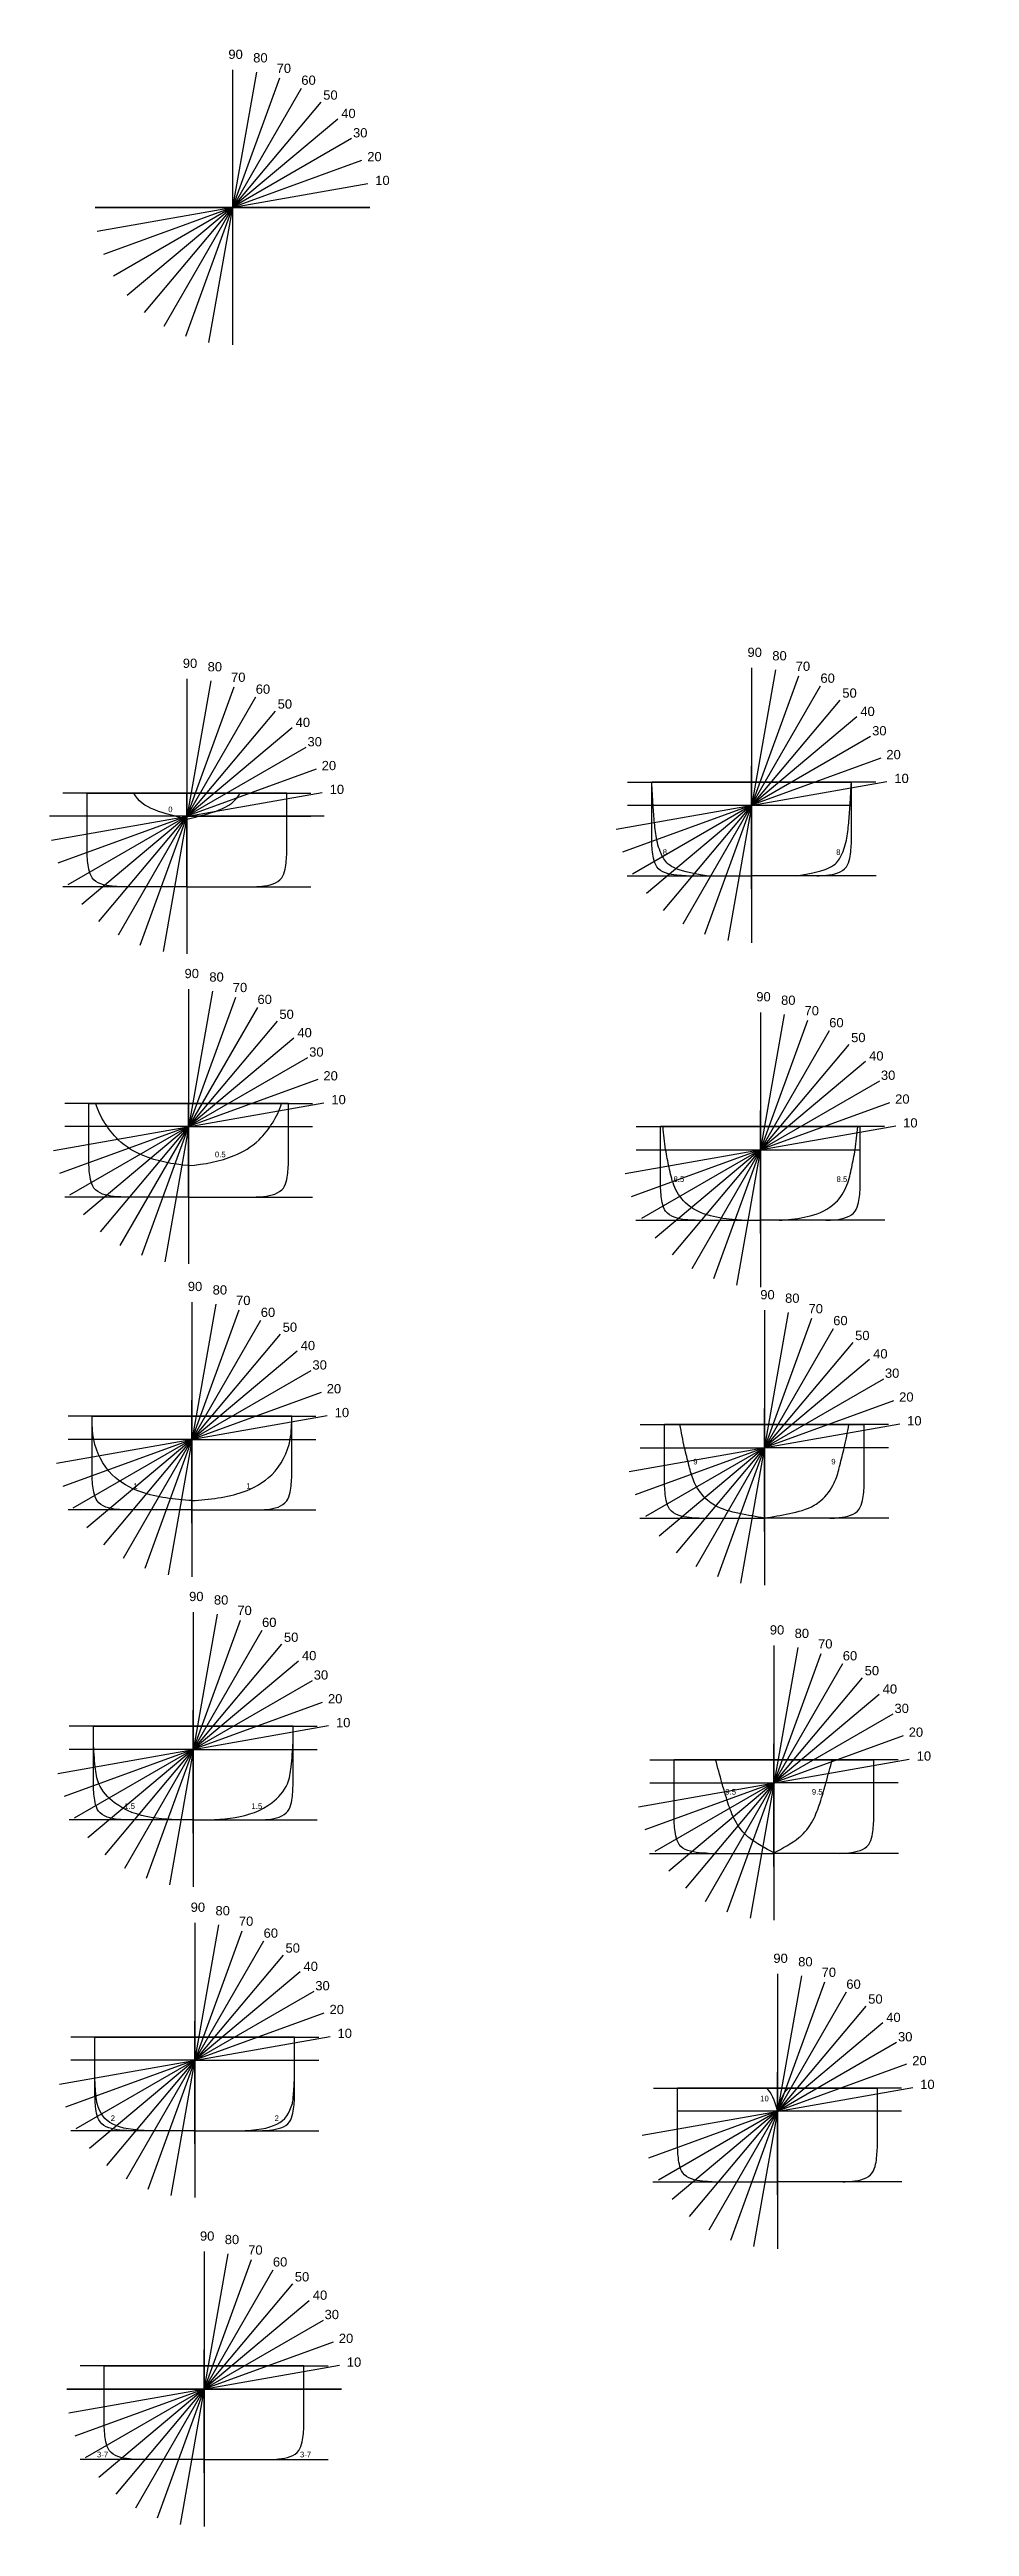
# Model space of a CAD drawing. Header units: millimetres. Extents: x 80505 to 348411, y -173374 to 99100.
# Drawn here: x 160219 to 209822, y -34441 to 99100 of the extents above; entities that cross this region are included whole.
import ezdxf

# ---------------------------------------------------------------- set-up
doc = ezdxf.new("R2010")
doc.units = ezdxf.units.MM
doc.header["$MEASUREMENT"] = 0
doc.styles.get("Standard").update_dxf_attribs({"font": 'arial.ttf', "height": 0.5})

msp = doc.modelspace()

# ---------------------------------------------------------------- texts
at = {"color": 7, "char_height": 500, "attachment_point": 1}
for s, width, heights, insert in [('90', 1428.119, [0], (169862.2, 99092.9)), ('80', 1450.568, [0.2], (171200.3, 98905.6)), ('70', 1450.568, [0.2], (172463.5, 98339.6)), ('60', 1450.568, [0.2], (173795.4, 97697.6)), ('50', 1450.568, [0.2], (174976.2, 96895.1)), ('40', 1450.568, [0.2], (175946.7, 95905.3)), ('30', 1450.568, [0.2], (176583, 94862.1)), ('20', 1450.568, [0.2], (177350.6, 93578)), ('10', 1450.568, [0.2], (177781, 92294)), ('90', 1428.119, [0], (197853.2, 66854.1)), ('90', 1428.119, [0], (167405.2, 66262.3)), ('80', 1450.568, [0.2], (168743.3, 66075)), ('70', 1450.568, [0.2], (170006.5, 65509)), ('80', 1450.568, [0.2], (199191.3, 66666.9)), ('70', 1450.568, [0.2], (200454.5, 66100.9)), ('60', 1450.568, [0.2], (201786.4, 65458.8)), ('60', 1450.568, [0.2], (171338.4, 64867)), ('50', 1450.568, [0.2], (202967.2, 64656.3)), ('50', 1450.568, [0.2], (172519.2, 64064.5)), ('40', 1450.568, [0.2], (173489.7, 63074.7)), ('40', 1450.568, [0.2], (203937.7, 63666.5)), ('30', 1450.568, [0.2], (174126, 62031.4)), ('30', 1450.568, [0.2], (204574, 62623.3)), ('20', 1450.568, [0.2], (174893.6, 60747.4)), ('20', 1450.568, [0.2], (205341.6, 61339.2)), ('10', 1450.568, [0.2], (175324, 59463.4)), ('10', 1450.568, [0.2], (205772.1, 60055.2)), ('90', 1428.119, [0], (167498.3, 49535.4)), ('80', 1450.568, [0.2], (168836.3, 49348.1)), ('70', 1450.568, [0.2], (170099.5, 48782.1)), ('60', 1450.568, [0.2], (171431.4, 48140.1)), ('90', 1428.119, [0], (198326.6, 48282.7)), ('80', 1450.568, [0.2], (199664.6, 48095.4)), ('50', 1450.568, [0.2], (172612.2, 47337.6)), ('70', 1450.568, [0.2], (200927.8, 47529.4)), ('60', 1450.568, [0.2], (202259.8, 46887.4)), ('40', 1450.568, [0.2], (173582.8, 46347.8)), ('50', 1450.568, [0.2], (203440.6, 46084.9)), ('30', 1450.568, [0.2], (174219.1, 45304.6)), ('40', 1450.568, [0.2], (204411.1, 45095.1)), ('20', 1450.568, [0.2], (174986.7, 44020.5)), ('10', 1450.568, [0.2], (175417.1, 42736.5)), ('30', 1450.568, [0.2], (205047.4, 44051.8)), ('20', 1450.568, [0.2], (205815, 42767.8)), ('10', 1450.568, [0.2], (206245.4, 41483.8)), ('90', 1428.119, [0], (167675.8, 32664.3)), ('80', 1450.568, [0.2], (169013.8, 32477)), ('90', 1428.119, [0], (198542.7, 32218.9)), ('70', 1450.568, [0.2], (170277, 31911)), ('60', 1450.568, [0.2], (171608.9, 31269)), ('80', 1450.568, [0.2], (199880.8, 32031.6)), ('70', 1450.568, [0.2], (201144, 31465.6)), ('60', 1450.568, [0.2], (202475.9, 30823.6)), ('50', 1450.568, [0.2], (172789.8, 30466.5)), ('40', 1450.568, [0.2], (173760.3, 29476.7)), ('50', 1450.568, [0.2], (203656.7, 30021.1)), ('30', 1450.568, [0.2], (174396.6, 28433.4)), ('40', 1450.568, [0.2], (204627.2, 29031.3)), ('20', 1450.568, [0.2], (175164.2, 27149.4)), ('30', 1450.568, [0.2], (205263.5, 27988.1)), ('20', 1450.568, [0.2], (206031.1, 26704)), ('10', 1450.568, [0.2], (175594.6, 25865.4)), ('10', 1450.568, [0.2], (206461.5, 25420)), ('90', 1428.119, [0], (167744.2, 15949.2)), ('80', 1450.568, [0.2], (169082.3, 15762)), ('70', 1450.568, [0.2], (170345.5, 15196)), ('60', 1450.568, [0.2], (171677.4, 14554)), ('50', 1450.568, [0.2], (172858.2, 13751.5)), ('90', 1428.119, [0], (199057.5, 14147.4)), ('80', 1450.568, [0.2], (200395.6, 13960.1)), ('70', 1450.568, [0.2], (201658.8, 13394.1)), ('40', 1450.568, [0.2], (173828.7, 12761.7)), ('60', 1450.568, [0.2], (202990.7, 12752.1)), ('30', 1450.568, [0.2], (174465, 11718.4)), ('50', 1450.568, [0.2], (204171.5, 11949.6)), ('40', 1450.568, [0.2], (205142, 10959.8)), ('20', 1450.568, [0.2], (175232.6, 10434.4)), ('30', 1450.568, [0.2], (205778.3, 9916.5)), ('10', 1450.568, [0.2], (175663.1, 9150.3)), ('20', 1450.568, [0.2], (206545.9, 8632.5)), ('10', 1450.568, [0.2], (206976.3, 7348.5)), ('90', 1428.119, [0], (167828.3, -804.6)), ('80', 1450.568, [0.2], (169166.4, -991.8)), ('70', 1450.568, [0.2], (170429.6, -1557.8)), ('60', 1450.568, [0.2], (171761.5, -2199.8)), ('50', 1450.568, [0.2], (172942.3, -3002.4)), ('40', 1450.568, [0.2], (173912.8, -3992.1)), ('90', 1428.119, [0], (199248.1, -3558)), ('80', 1450.568, [0.2], (200586.2, -3745.2)), ('30', 1450.568, [0.2], (174549.1, -5035.4)), ('70', 1450.568, [0.2], (201849.4, -4311.2)), ('60', 1450.568, [0.2], (203181.3, -4953.2)), ('20', 1450.568, [0.2], (175316.7, -6319.4)), ('50', 1450.568, [0.2], (204362.1, -5755.7)), ('10', 1450.568, [0.2], (175747.1, -7603.5)), ('40', 1450.568, [0.2], (205332.7, -6745.5)), ('30', 1450.568, [0.2], (205968.9, -7788.8)), ('20', 1450.568, [0.2], (206736.5, -9072.8)), ('10', 1450.568, [0.2], (207167, -10356.9)), ('90', 1428.119, [0], (168329.6, -18532.1)), ('80', 1450.568, [0.2], (169667.6, -18719.4)), ('70', 1450.568, [0.2], (170930.8, -19285.4)), ('60', 1450.568, [0.2], (172262.7, -19927.4)), ('50', 1450.568, [0.2], (173443.5, -20729.9)), ('40', 1450.568, [0.2], (174414.1, -21719.7)), ('30', 1450.568, [0.2], (175050.3, -22763)), ('20', 1450.568, [0.2], (175817.9, -24047)), ('10', 1450.568, [0.2], (176248.4, -25331))]:
    msp.add_mtext_dynamic_manual_height_columns(s, width=width, gutter_width=1, heights=heights, dxfattribs=dict(at, insert=insert))
at = {"char_height": 300}
for s, width, insert, attachment_point in [('0', 409.903, (166617.5, 58284.8), 1), ('8', 758.901, (193514.5, 55980.8), 3), ('8', 758.901, (202635.7, 55980.8), 1), ('0.5', 328.312, (169715.2, 39681.3), 3), ('8.5', 298.861, (194443.9, 38348.6), 3), ('8.5', 298.861, (202652.9, 38348.6), 1), ('9', 433.211, (195159.8, 23117.6), 3), ('9', 433.211, (202369.3, 23117.6), 1), ('1', 181.521, (164736.3, 21807.5), 1), ('1', 181.521, (171059, 21807.5), 3), ('1.5', 339.672, (164243.5, 4547.4), 1), ('1.5', 339.672, (171688.6, 4547.4), 3), ('9.5', 222.32, (197237, 5315), 3), ('9.5', 222.32, (201321.7, 5315), 1), ('10', 300, (199003.2, -11220.1), 3), ('2', 284.776, (163515.4, -12281.1), 1), ('2', 284.776, (172584.9, -12281.1), 3), ('3-7', 284.776, (162776.3, -30413.1), 1), ('3-7', 284.776, (174326.5, -30413.1), 3)]:
    msp.add_mtext_dynamic_manual_height_columns(s, width=width, gutter_width=1000, heights=[0], dxfattribs=dict(at, insert=insert, attachment_point=attachment_point))

# ---------------------------------------------------------------- linework, layer by layer
for p, q in [((172617.9, 97554.4), (167550.2, 83631.1)), ((171370.5, 97888.7), (168797.6, 83296.9)), ((170084, 98001.2), (170084, 83184.3)), ((170084, 98001.2), (170084, 83184.3)), ((174848.6, 96265.9), (165319.5, 84919.7)), ((173788.3, 97008.7), (166379.8, 84176.9)), ((175759.2, 95354.8), (164408.8, 85830.7)), ((176499.9, 94297), (163668.1, 86888.6)), ((177045.7, 93126.6), (163122.4, 88058.9)), ((162788.1, 89306.3), (177379.9, 91879.2)), ((177492.5, 90592.8), (162675.6, 90592.8)), ((162675.6, 90592.8), (177492.5, 90592.8)), ((199361.5, 65649.9), (196788.6, 51058.1)), ((198075.1, 65762.4), (198075.1, 50945.5)), ((198075.1, 65762.4), (198075.1, 50945.5)), ((171331.3, 64178.1), (163922.8, 51346.2)), ((170160.9, 64723.8), (165093.2, 50800.5)), ((168913.5, 65058), (166340.6, 50466.3)), ((167627, 65170.6), (167627, 50353.7)), ((167627, 65170.6), (167627, 50353.7)), ((201779.3, 64769.9), (194370.8, 51938.1)), ((200608.9, 65315.7), (195541.2, 51392.3)), ((172391.6, 63435.2), (162862.5, 52089.1)), ((203750.3, 63116.1), (192399.9, 53591.9)), ((202839.6, 64027.1), (193310.5, 52680.9)), ((174042.9, 61466.4), (161211.1, 54057.9)), ((173302.2, 62524.2), (161951.8, 53000.1)), ((204491, 62058.2), (191659.2, 54649.8)), ((174588.7, 60296), (160665.4, 55228.3)), ((205036.7, 60887.8), (191113.4, 55820.2)), ((198075.1, 53844.6), (198075.1, 60465.1)), ((160331.1, 56475.7), (174922.9, 59048.6)), ((167627, 59012.2), (160944.6, 59012.2)), ((162242, 59012.2), (167627, 59012.2)), ((173012, 59012.2), (167627, 59012.2)), ((167627, 59012.2), (174309.5, 59012.2)), ((167627, 53990.2), (167627, 59012.2)), ((190779.2, 57067.5), (205371, 59640.5)), ((191383.2, 59604), (198075.1, 59604)), ((198075.1, 59604), (192690.1, 59604)), ((198075.1, 59604), (203460.1, 59604)), ((204766.9, 59604), (198075.1, 59604)), ((175035.5, 57762.2), (160218.6, 57762.2)), ((167627, 57762.2), (174309.5, 57762.2)), ((191383.2, 58354), (203486.7, 58354)), ((167627, 53962.2), (160944.6, 53962.2)), ((167627, 53962.2), (167627, 53990.2)), ((167627, 53962.2), (174309.5, 53962.2)), ((191362.2, 54554), (198075.1, 54554)), ((198075.1, 54554), (198075.1, 54555.1)), ((204787.9, 54554), (198075.1, 54554)), ((169006.6, 48331.2), (166433.6, 33739.4)), ((167720.1, 48443.7), (167720.1, 33626.8)), ((167720.1, 48443.7), (167720.1, 33626.8)), ((171424.3, 47451.2), (164015.9, 34619.4)), ((170254, 47996.9), (165186.3, 34073.6)), ((201082.3, 46744.2), (196014.6, 32820.9)), ((199834.9, 47078.4), (197262, 32486.7)), ((198548.4, 47191), (198548.4, 32374.1)), ((198548.4, 47191), (198548.4, 32374.1)), ((173395.3, 45797.3), (162044.9, 36273.2)), ((172484.7, 46708.4), (162955.5, 35362.2)), ((203313, 45455.6), (193783.8, 34109.5)), ((202252.7, 46198.5), (194844.2, 33366.6)), ((174136, 44739.5), (161304.2, 37331.1)), ((204223.6, 44544.6), (192873.2, 35020.5)), ((174681.8, 43569.1), (160758.4, 38501.4)), ((204964.3, 43486.8), (192132.5, 36078.3)), ((160424.2, 39748.8), (175016, 42321.7)), ((167720.1, 42285.3), (161037.7, 42285.3)), ((162335.1, 42285.3), (167720.1, 42285.3)), ((173105.1, 42285.3), (167720.1, 42285.3)), ((167720.1, 42285.3), (174402.6, 42285.3)), ((167720.1, 37263.3), (167720.1, 42285.3)), ((205510.1, 42316.4), (191586.8, 37248.7)), ((198548.4, 35273.1), (198548.4, 41893.7)), ((167720.1, 41035.3), (161037.7, 41035.3)), ((167720.1, 41035.3), (174402.6, 41035.3)), ((191252.5, 38496.1), (205844.3, 41069)), ((191856.6, 41032.6), (198548.4, 41032.6)), ((198548.4, 41032.6), (193163.4, 41032.6)), ((198548.4, 41032.6), (203933.4, 41032.6)), ((205240.3, 41032.6), (198548.4, 41032.6)), ((191856.6, 39782.6), (203933.4, 39782.6)), ((167720.1, 37235.3), (161037.7, 37235.3)), ((167720.1, 37235.3), (167720.1, 37263.3)), ((167720.1, 37235.3), (174402.6, 37235.3)), ((191835.6, 35982.6), (198548.4, 35982.6)), ((205261.3, 35982.6), (198548.4, 35982.6)), ((170431.5, 31125.8), (165363.8, 17202.5)), ((169184.1, 31460), (166611.2, 16868.2)), ((167897.6, 31572.6), (167897.6, 16755.7)), ((167897.6, 31572.6), (167897.6, 16755.7)), ((200051, 31014.7), (197478.1, 16422.9)), ((198764.5, 31127.2), (198764.5, 16310.3)), ((198764.5, 31127.2), (198764.5, 16310.3)), ((172662.2, 29837.2), (163133, 18491.1)), ((171601.8, 30580), (164193.4, 17748.2)), ((203529.1, 29391.9), (194000, 18045.7)), ((202468.8, 30134.7), (195060.3, 17302.9)), ((201298.4, 30680.4), (196230.7, 16757.1)), ((173572.8, 28926.2), (162222.4, 19402.1)), ((204439.7, 28480.8), (193089.3, 18956.7)), ((174313.5, 27868.4), (161481.7, 20459.9)), ((205180.4, 27423), (192348.6, 20014.6)), ((160601.7, 22877.7), (175193.5, 25450.6)), ((174859.3, 26698), (160936, 21630.3)), ((167897.6, 25414.1), (161215.2, 25414.1)), ((162512.6, 25414.1), (167897.6, 25414.1)), ((167897.6, 19654.7), (167897.6, 26275.3)), ((173282.6, 25414.1), (167897.6, 25414.1)), ((167897.6, 25414.1), (174580.1, 25414.1)), ((205726.2, 26252.6), (191802.9, 21184.9)), ((198764.5, 19209.3), (198764.5, 25829.9)), ((167897.6, 24164.1), (161215.2, 24164.1)), ((167897.6, 24164.1), (174580.1, 24164.1)), ((191468.6, 22432.3), (206060.4, 25005.2)), ((192072.7, 24968.8), (198764.5, 24968.8)), ((198764.5, 24968.8), (193379.5, 24968.8)), ((198764.5, 24968.8), (204149.5, 24968.8)), ((205456.4, 24968.8), (198764.5, 24968.8)), ((192072.7, 23718.8), (198764.5, 23718.8)), ((205456.4, 23718.8), (198764.5, 23718.8)), ((167897.6, 20364.1), (161215.2, 20364.1)), ((167897.6, 20364.1), (167897.6, 20392.1)), ((167897.6, 20364.1), (174580.1, 20364.1)), ((192051.7, 19918.8), (198764.5, 19918.8)), ((205477.4, 19918.8), (198764.5, 19918.8)), ((169252.5, 14745), (166679.6, 153.2)), ((167966.1, 14857.6), (167966.1, 40.7)), ((167966.1, 14857.6), (167966.1, 40.7)), ((171670.3, 13865), (164261.8, 1033.2)), ((170499.9, 14410.8), (165432.2, 487.5)), ((173641.3, 12211.2), (162290.9, 2687.1)), ((172730.6, 13122.2), (163201.5, 1776)), ((202983.6, 12063.2), (195575.1, -768.6)), ((201813.2, 12608.9), (196745.5, -1314.4)), ((200565.8, 12943.2), (197992.9, -1648.6)), ((199279.4, 13055.7), (199279.4, -1761.2)), ((199279.4, 13055.7), (199279.4, -1761.2)), ((174382, 11153.4), (161550.2, 3744.9)), ((204043.9, 11320.3), (194514.8, -25.8)), ((174927.7, 9983), (161004.4, 4915.3)), ((167966.1, 2939.7), (167966.1, 9560.3)), ((205695.3, 9351.5), (192863.5, 1943)), ((204954.6, 10409.3), (193604.2, 885.2)), ((160670.2, 6162.7), (175262, 8735.6)), ((167966.1, 8699.1), (161283.6, 8699.1)), ((162581.1, 8699.1), (167966.1, 8699.1)), ((173351.1, 8699.1), (167966.1, 8699.1)), ((167966.1, 8699.1), (174648.5, 8699.1)), ((206241, 8181.1), (192317.7, 3113.4)), ((167966.1, 7449.1), (161283.6, 7449.1)), ((167966.1, 7449.1), (174648.5, 7449.1)), ((191983.5, 4360.8), (206575.3, 6933.7)), ((192587.5, 6897.3), (199279.4, 6897.3)), ((199279.4, 6897.3), (193894.4, 6897.3)), ((199279.4, 1137.8), (199279.4, 7758.4)), ((199279.4, 6897.3), (204664.4, 6897.3)), ((205971.2, 6897.3), (199279.4, 6897.3)), ((192587.5, 5647.3), (199279.4, 5647.3)), ((205971.2, 5647.3), (199279.4, 5647.3)), ((167966.1, 3649.1), (161283.6, 3649.1)), ((167966.1, 3649.1), (167966.1, 3677.1)), ((167966.1, 3649.1), (174648.5, 3649.1)), ((192566.5, 1847.3), (199279.4, 1847.3)), ((205992.2, 1847.3), (199279.4, 1847.3)), ((170584, -2343), (165516.3, -16266.4)), ((169336.6, -2008.8), (166763.7, -16600.6)), ((168050.2, -1896.2), (168050.2, -16713.1)), ((168050.2, -1896.2), (168050.2, -16713.1)), ((172814.7, -3631.6), (163285.6, -14977.8)), ((171754.4, -2888.8), (164345.9, -15720.6)), ((173725.4, -4542.6), (162375, -14066.7)), ((202003.8, -5096.4), (196936.1, -19019.7)), ((200756.4, -4762.2), (198183.5, -19354)), ((199470, -4649.6), (199470, -19466.5)), ((199470, -4649.6), (199470, -19466.5)), ((174466.1, -5600.5), (161634.3, -13008.9)), ((204234.6, -6385), (194705.4, -17731.1)), ((203174.2, -5642.2), (195765.8, -18474)), ((175011.8, -6770.8), (161088.5, -11838.5)), ((168050.2, -13814.1), (168050.2, -7193.5)), ((205145.2, -7296), (193794.8, -16820.1)), ((160754.3, -10591.1), (175346.1, -8018.2)), ((168050.2, -8054.7), (161367.7, -8054.7)), ((168050.2, -9304.7), (161367.7, -9304.7)), ((162665.2, -8054.7), (168050.2, -8054.7)), ((173435.2, -8054.7), (168050.2, -8054.7)), ((168050.2, -8054.7), (174732.6, -8054.7)), ((168050.2, -9304.7), (174732.6, -9304.7)), ((205885.9, -8353.8), (193054.1, -15762.3)), ((206431.6, -9524.2), (192508.3, -14591.9)), ((199470, -16567.5), (199470, -9946.9)), ((192174.1, -13344.5), (206765.9, -10771.6)), ((192778.1, -10808.1), (199470, -10808.1)), ((199470, -10808.1), (194085, -10808.1)), ((199470, -10808.1), (204855, -10808.1)), ((206161.8, -10808.1), (199470, -10808.1)), ((168050.2, -13104.7), (161367.7, -13104.7)), ((168050.2, -13104.7), (168050.2, -13076.7)), ((168050.2, -13104.7), (174732.6, -13104.7)), ((206161.8, -12058.1), (194085, -12058.1)), ((192757.1, -15858.1), (199470, -15858.1)), ((206182.8, -15858.1), (199470, -15858.1)), ((169837.8, -19736.4), (167264.9, -34328.2)), ((168551.4, -19623.8), (168551.4, -34440.7)), ((168551.4, -19623.8), (168551.4, -34440.7)), ((173316, -21359.2), (163786.8, -32705.3)), ((172255.6, -20616.4), (164847.2, -33448.2)), ((171085.2, -20070.6), (166017.5, -33993.9)), ((174226.6, -22270.2), (162876.2, -31794.3)), ((174967.3, -23328), (162135.5, -30736.5)), ((175513, -24498.4), (161589.7, -29566.1)), ((168551.4, -31541.7), (168551.4, -24921.1)), ((161255.5, -28318.7), (175847.3, -25745.8)), ((168551.4, -25782.3), (161868.9, -25782.3)), ((163166.4, -25782.3), (168551.4, -25782.3)), ((173936.4, -25782.3), (168551.4, -25782.3)), ((168551.4, -25782.3), (175233.8, -25782.3)), ((175959.8, -27032.3), (161142.9, -27032.3)), ((161142.9, -27032.3), (175959.8, -27032.3)), ((168551.4, -27032.3), (161868.9, -27032.3)), ((168551.4, -27032.3), (175233.8, -27032.3)), ((168551.4, -30832.3), (161868.9, -30832.3)), ((168551.4, -30832.3), (168551.4, -30804.3)), ((168551.4, -30832.3), (175233.8, -30832.3))]:
    msp.add_line(p, q)
for points in [[(167627, 53962.2), (163799.3, 53962.2)], [(167627, 53962.2), (171454.8, 53962.2)], [(194247.3, 54554), (198075.1, 54554)], [(201902.8, 54554), (198075.1, 54554)], [(167720.1, 37235.3), (163892.3, 37235.3)], [(167720.1, 37235.3), (171547.9, 37235.3)], [(194720.7, 35982.6), (198548.4, 35982.6)], [(202376.2, 35982.6), (198548.4, 35982.6)], [(167897.6, 20364.1), (164069.8, 20364.1)], [(167897.6, 20364.1), (171725.4, 20364.1)], [(194936.8, 19918.8), (198764.5, 19918.8)], [(202592.3, 19918.8), (198764.5, 19918.8)], [(167966.1, 3649.1), (164138.3, 3649.1)], [(167966.1, 3649.1), (171793.8, 3649.1)], [(195451.6, 1847.3), (199279.4, 1847.3)], [(203107.1, 1847.3), (199279.4, 1847.3)], [(168050.2, -13104.7), (164222.4, -13104.7)], [(168050.2, -13104.7), (171877.9, -13104.7)], [(195642.2, -15858.1), (199470, -15858.1)], [(203297.8, -15858.1), (199470, -15858.1)], [(168551.4, -30832.3), (164723.6, -30832.3)], [(168551.4, -30832.3), (172379.2, -30832.3)]]:
    msp.add_lwpolyline(points)
for points, knots in [([(164105, 53962.2), (163936.3, 53968), (163387.9, 53987), (162543.9, 54186.8), (162280.4, 55045.2), (162257, 55506), (162242, 55801.4), (162242, 56871.6), (162242, 57941.9), (162242, 59012.2)], [0, 0, 0, 0, 516.89005331, 1679.39462107, 2180.11143162, 3074.34377261, 3074.34377261, 3074.34377261, 3075.23469924, 3075.23469924, 3075.23469924, 3075.23469924]), ([(171149, 53962.2), (171317.8, 53968), (171866.2, 53987), (172710.2, 54186.8), (172973.7, 55045.2), (172997.1, 55506), (173012, 55801.4), (173012, 56871.6), (173012, 57941.9), (173012, 59012.2)], [0, 0, 0, 0, 516.89005331, 1679.39462107, 2180.11143162, 3074.34377261, 3074.34377261, 3074.34377261, 3075.23469924, 3075.23469924, 3075.23469924, 3075.23469924]), ([(195647.7, 54554), (193842.1, 54820.8), (193299.1, 55357.7), (192935.9, 56447.6), (192833.7, 57399.3), (192755.1, 58454.4), (192713.6, 59187.6), (192690.1, 59604)], [0.9434732, 0.9434732, 0.9434732, 0.9434732, 2.39845447, 3.4053802, 4.3617608, 5.3145903, 6.56683755, 6.56683755, 6.56683755, 6.56683755]), ([(194553.1, 54554), (194384.3, 54559.8), (193835.9, 54578.8), (192991.9, 54778.7), (192728.4, 55637), (192705, 56097.8), (192690.1, 56393.2), (192690.1, 57463.5), (192690.1, 58533.7), (192690.1, 59604)], [0, 0, 0, 0, 516.89005331, 1679.39462107, 2180.11143162, 3074.34377261, 3074.34377261, 3074.34377261, 3075.23469924, 3075.23469924, 3075.23469924, 3075.23469924]), ([(200502.5, 54554), (202308, 54820.8), (202851, 55357.7), (203214.3, 56447.6), (203316.5, 57399.3), (203395, 58454.4), (203436.5, 59187.6), (203460.1, 59604)], [0.9434732, 0.9434732, 0.9434732, 0.9434732, 2.39845447, 3.4053802, 4.3617608, 5.3145903, 6.56683755, 6.56683755, 6.56683755, 6.56683755]), ([(201597.1, 54554), (201765.9, 54559.8), (202314.3, 54578.8), (203158.2, 54778.7), (203421.7, 55637), (203445.1, 56097.8), (203460.1, 56393.2), (203460.1, 57463.5), (203460.1, 58533.7), (203460.1, 59604)], [0, 0, 0, 0, 516.89005331, 1679.39462107, 2180.11143162, 3074.34377261, 3074.34377261, 3074.34377261, 3075.23469924, 3075.23469924, 3075.23469924, 3075.23469924]), ([(164198.1, 37235.3), (164029.3, 37241.1), (163480.9, 37260.1), (162637, 37460), (162373.5, 38318.3), (162350.1, 38779.1), (162335.1, 39074.5), (162335.1, 40144.8), (162335.1, 41215), (162335.1, 42285.3)], [0, 0, 0, 0, 516.89005331, 1679.39462107, 2180.11143162, 3074.34377261, 3074.34377261, 3074.34377261, 3075.23469924, 3075.23469924, 3075.23469924, 3075.23469924]), ([(167720.1, 38934.5), (166859.8, 38990.8), (165447, 39280.5), (164046, 40089.6), (163155.3, 41228.1), (162805.5, 41912.3), (162722, 42285.3)], [0.21848142, 0.21848142, 0.21848142, 0.21848142, 2.8316898, 4.54413523, 5.64181566, 6.78885544, 6.78885544, 6.78885544, 6.78885544]), ([(167720.1, 38934.5), (168580.4, 38990.8), (169993.3, 39280.5), (171394.2, 40089.6), (172284.9, 41228.1), (172634.8, 41912.3), (172718.2, 42285.3)], [0.21848142, 0.21848142, 0.21848142, 0.21848142, 2.8316898, 4.54413523, 5.64181566, 6.78885544, 6.78885544, 6.78885544, 6.78885544]), ([(171242.1, 37235.3), (171410.9, 37241.1), (171959.3, 37260.1), (172803.3, 37460), (173066.8, 38318.3), (173090.1, 38779.1), (173105.1, 39074.5), (173105.1, 40144.8), (173105.1, 41215), (173105.1, 42285.3)], [0, 0, 0, 0, 516.89005331, 1679.39462107, 2180.11143162, 3074.34377261, 3074.34377261, 3074.34377261, 3075.23469924, 3075.23469924, 3075.23469924, 3075.23469924]), ([(195026.4, 35982.6), (194857.6, 35988.4), (194309.2, 36007.4), (193465.3, 36207.2), (193201.8, 37065.6), (193178.4, 37526.4), (193163.4, 37821.8), (193163.4, 38892), (193163.4, 39962.3), (193163.4, 41032.6)], [0, 0, 0, 0, 516.89005331, 1679.39462107, 2180.11143162, 3074.34377261, 3074.34377261, 3074.34377261, 3075.23469924, 3075.23469924, 3075.23469924, 3075.23469924]), ([(202070.4, 35982.6), (202239.2, 35988.4), (202787.6, 36007.4), (203631.6, 36207.2), (203895.1, 37065.6), (203918.4, 37526.4), (203933.4, 37821.8), (203933.4, 38892), (203933.4, 39962.3), (203933.4, 41032.6)], [0, 0, 0, 0, 516.89005331, 1679.39462107, 2180.11143162, 3074.34377261, 3074.34377261, 3074.34377261, 3075.23469924, 3075.23469924, 3075.23469924, 3075.23469924]), ([(164375.6, 20364.1), (164206.8, 20370), (163658.4, 20389), (162814.5, 20588.8), (162551, 21447.2), (162527.6, 21908), (162512.6, 22203.4), (162512.6, 23273.6), (162512.6, 24343.9), (162512.6, 25414.1)], [0, 0, 0, 0, 516.89005331, 1679.39462107, 2180.11143162, 3074.34377261, 3074.34377261, 3074.34377261, 3075.23469924, 3075.23469924, 3075.23469924, 3075.23469924]), ([(171419.6, 20364.1), (171588.4, 20370), (172136.8, 20389), (172980.8, 20588.8), (173244.3, 21447.2), (173267.6, 21908), (173282.6, 22203.4), (173282.6, 23273.6), (173282.6, 24343.9), (173282.6, 25414.1)], [0, 0, 0, 0, 516.89005331, 1679.39462107, 2180.11143162, 3074.34377261, 3074.34377261, 3074.34377261, 3075.23469924, 3075.23469924, 3075.23469924, 3075.23469924]), ([(195242.5, 19918.8), (195073.8, 19924.6), (194525.4, 19943.6), (193681.4, 20143.5), (193417.9, 21001.8), (193394.5, 21462.6), (193379.5, 21758), (193379.5, 22828.3), (193379.5, 23898.5), (193379.5, 24968.8)], [0, 0, 0, 0, 516.89005331, 1679.39462107, 2180.11143162, 3074.34377261, 3074.34377261, 3074.34377261, 3075.23469924, 3075.23469924, 3075.23469924, 3075.23469924]), ([(202286.5, 19918.8), (202455.3, 19924.6), (203003.7, 19943.6), (203847.7, 20143.5), (204111.2, 21001.8), (204134.6, 21462.6), (204149.5, 21758), (204149.5, 22828.3), (204149.5, 23898.5), (204149.5, 24968.8)], [0, 0, 0, 0, 516.89005331, 1679.39462107, 2180.11143162, 3074.34377261, 3074.34377261, 3074.34377261, 3075.23469924, 3075.23469924, 3075.23469924, 3075.23469924]), ([(164444.1, 3649.1), (164275.3, 3655), (163726.9, 3674), (162882.9, 3873.8), (162619.4, 4732.2), (162596, 5193), (162581.1, 5488.4), (162581.1, 6558.6), (162581.1, 7628.9), (162581.1, 8699.1)], [0, 0, 0, 0, 516.89005331, 1679.39462107, 2180.11143162, 3074.34377261, 3074.34377261, 3074.34377261, 3075.23469924, 3075.23469924, 3075.23469924, 3075.23469924]), ([(171488.1, 3649.1), (171656.9, 3655), (172205.3, 3674), (173049.2, 3873.8), (173312.7, 4732.2), (173336.1, 5193), (173351.1, 5488.4), (173351.1, 6558.6), (173351.1, 7628.9), (173351.1, 8699.1)], [0, 0, 0, 0, 516.89005331, 1679.39462107, 2180.11143162, 3074.34377261, 3074.34377261, 3074.34377261, 3075.23469924, 3075.23469924, 3075.23469924, 3075.23469924]), ([(167966.1, 3649.1), (166429.2, 3667.4), (164429.7, 3691.2), (162824, 5446.1), (162655.7, 6632.9), (162609, 7392.4), (162581.1, 7835.3)], [0, 0, 0, 0, 4.4057148, 5.73170551, 6.68732182, 8.03053322, 8.03053322, 8.03053322, 8.03053322]), ([(167966.1, 3649.1), (169503, 3667.4), (171502.4, 3691.2), (173108.2, 5446.1), (173276.5, 6632.9), (173323.1, 7392.4), (173351.1, 7835.3)], [0, 0, 0, 0, 4.4057148, 5.73170551, 6.68732182, 8.03053322, 8.03053322, 8.03053322, 8.03053322]), ([(195757.4, 1847.3), (195588.6, 1853.1), (195040.2, 1872.1), (194196.2, 2071.9), (193932.7, 2930.3), (193909.3, 3391.1), (193894.4, 3686.5), (193894.4, 4756.7), (193894.4, 5827), (193894.4, 6897.3)], [0, 0, 0, 0, 516.89005331, 1679.39462107, 2180.11143162, 3074.34377261, 3074.34377261, 3074.34377261, 3075.23469924, 3075.23469924, 3075.23469924, 3075.23469924]), ([(202801.4, 1847.3), (202970.1, 1853.1), (203518.5, 1872.1), (204362.5, 2071.9), (204626, 2930.3), (204649.4, 3391.1), (204664.4, 3686.5), (204664.4, 4756.7), (204664.4, 5827), (204664.4, 6897.3)], [0, 0, 0, 0, 516.89005331, 1679.39462107, 2180.11143162, 3074.34377261, 3074.34377261, 3074.34377261, 3075.23469924, 3075.23469924, 3075.23469924, 3075.23469924]), ([(164528.2, -13104.7), (164359.4, -13098.8), (163811, -13079.8), (162967, -12880), (162703.5, -12021.7), (162680.1, -11560.9), (162665.2, -11265.5), (162665.2, -10195.2), (162665.2, -9124.9), (162665.2, -8054.7)], [0, 0, 0, 0, 516.89005331, 1679.39462107, 2180.11143162, 3074.34377261, 3074.34377261, 3074.34377261, 3075.23469924, 3075.23469924, 3075.23469924, 3075.23469924]), ([(171572.2, -13104.7), (171740.9, -13098.8), (172289.3, -13079.8), (173133.3, -12880), (173396.8, -12021.7), (173420.2, -11560.9), (173435.2, -11265.5), (173435.2, -10195.2), (173435.2, -9124.9), (173435.2, -8054.7)], [0, 0, 0, 0, 516.89005331, 1679.39462107, 2180.11143162, 3074.34377261, 3074.34377261, 3074.34377261, 3075.23469924, 3075.23469924, 3075.23469924, 3075.23469924]), ([(165669.2, -13104.7), (163774, -13060.8), (162988.6, -12655), (162726.5, -11368.1), (162665.2, -10254.7)], [0.87459459, 0.87459459, 0.87459459, 0.87459459, 3.23605045, 3.51769343, 3.51769343, 3.51769343, 3.51769343]), ([(170431.1, -13104.7), (172326.3, -13060.8), (173111.7, -12655), (173373.8, -11368.1), (173435.2, -10254.7)], [0.87459459, 0.87459459, 0.87459459, 0.87459459, 3.23605045, 3.51769343, 3.51769343, 3.51769343, 3.51769343]), ([(195948, -15858.1), (195779.2, -15852.2), (195230.8, -15833.2), (194386.8, -15633.4), (194123.3, -14775), (194100, -14314.2), (194085, -14018.8), (194085, -12948.6), (194085, -11878.3), (194085, -10808.1)], [0, 0, 0, 0, 516.89005331, 1679.39462107, 2180.11143162, 3074.34377261, 3074.34377261, 3074.34377261, 3075.23469924, 3075.23469924, 3075.23469924, 3075.23469924]), ([(202992, -15858.1), (203160.8, -15852.2), (203709.2, -15833.2), (204553.1, -15633.4), (204816.6, -14775), (204840, -14314.2), (204855, -14018.8), (204855, -12948.6), (204855, -11878.3), (204855, -10808.1)], [0, 0, 0, 0, 516.89005331, 1679.39462107, 2180.11143162, 3074.34377261, 3074.34377261, 3074.34377261, 3075.23469924, 3075.23469924, 3075.23469924, 3075.23469924]), ([(165029.4, -30832.3), (164860.6, -30826.4), (164312.2, -30807.4), (163468.2, -30607.6), (163204.7, -29749.2), (163181.4, -29288.4), (163166.4, -28993), (163166.4, -27922.8), (163166.4, -26852.5), (163166.4, -25782.3)], [0, 0, 0, 0, 516.89005331, 1679.39462107, 2180.11143162, 3074.34377261, 3074.34377261, 3074.34377261, 3075.23469924, 3075.23469924, 3075.23469924, 3075.23469924]), ([(172073.4, -30832.3), (172242.2, -30826.4), (172790.6, -30807.4), (173634.5, -30607.6), (173898, -29749.2), (173921.4, -29288.4), (173936.4, -28993), (173936.4, -27922.8), (173936.4, -26852.5), (173936.4, -25782.3)], [0, 0, 0, 0, 516.89005331, 1679.39462107, 2180.11143162, 3074.34377261, 3074.34377261, 3074.34377261, 3075.23469924, 3075.23469924, 3075.23469924, 3075.23469924])]:
    msp.add_open_spline(points, degree=3, knots=knots)
for points in [[(167627, 57612.2), (166404.5, 57910.5), (165182, 58152.8), (164758, 59012.2)], [(167627, 57612.2), (168849.6, 57910.5), (170072.1, 58152.8), (170496, 59012.2)], [(199470, -12058.1), (199317.7, -11406.5), (199165.5, -11085), (198881.1, -10808.1)], [(199470, -12058.1), (199622.2, -11406.5), (199774.5, -11085), (200058.9, -10808.1)]]:
    msp.add_open_spline(points, degree=3)
for points in [[(197535.4, 35982.6), (197202.4, 36007), (195856.4, 36219.4), (194510.4, 36918.6), (194495.7, 36932.6), (193878.7, 37882.6), (193626.5, 38832.6), (193439.5, 39782.6), (193299.8, 41032.6)], [(199561.4, 35982.6), (199894.4, 36007), (201240.4, 36219.4), (202586.4, 36918.6), (202601.1, 36932.6), (203218.1, 37882.6), (203470.3, 38832.6), (203657.4, 39782.6), (203797.1, 41032.6)], [(167897.6, 20864.1), (165137.3, 21337.9), (163598.8, 22264.1), (162602.8, 24164.1), (162512.6, 25414.1)], [(167897.6, 20864.1), (170657.9, 21337.9), (172196.4, 22264.1), (173192.4, 24164.1), (173282.6, 25414.1)], [(198764.5, 19918.8), (197418.5, 20169.2), (196072.5, 20619.9), (195722.7, 20868.8), (195004.1, 21818.8), (194726.5, 22636.3), (194693.9, 22768.8), (194460.9, 23718.8), (194208.6, 24968.8)], [(198764.5, 19918.8), (200110.5, 20169.2), (201456.5, 20619.9), (201806.4, 20868.8), (202525, 21818.8), (202802.5, 22636.3), (202835.2, 22768.8), (203068.2, 23718.8), (203320.5, 24968.8)], [(199279.4, 1875.3), (197933.4, 2697), (197814.4, 2797.3), (197118.8, 3747.3), (196756.5, 4697.3), (196587.4, 5258.6), (196477.4, 5647.3), (196131.7, 6897.3)], [(199279.4, 1875.3), (200625.4, 2697), (200744.3, 2797.3), (201439.9, 3747.3), (201802.2, 4697.3), (201971.4, 5258.6), (202081.3, 5647.3), (202427, 6897.3)]]:
    msp.add_spline(points, degree=3)

msp.set_redraw_order([(e.dxf.handle, doc.entitydb.next_handle()) for e in msp.query("TEXT MTEXT ATTDEF DIMENSION ARC_DIMENSION")])  # texts and dimensions are drawn at this point

doc.saveas('drawing.dxf')
